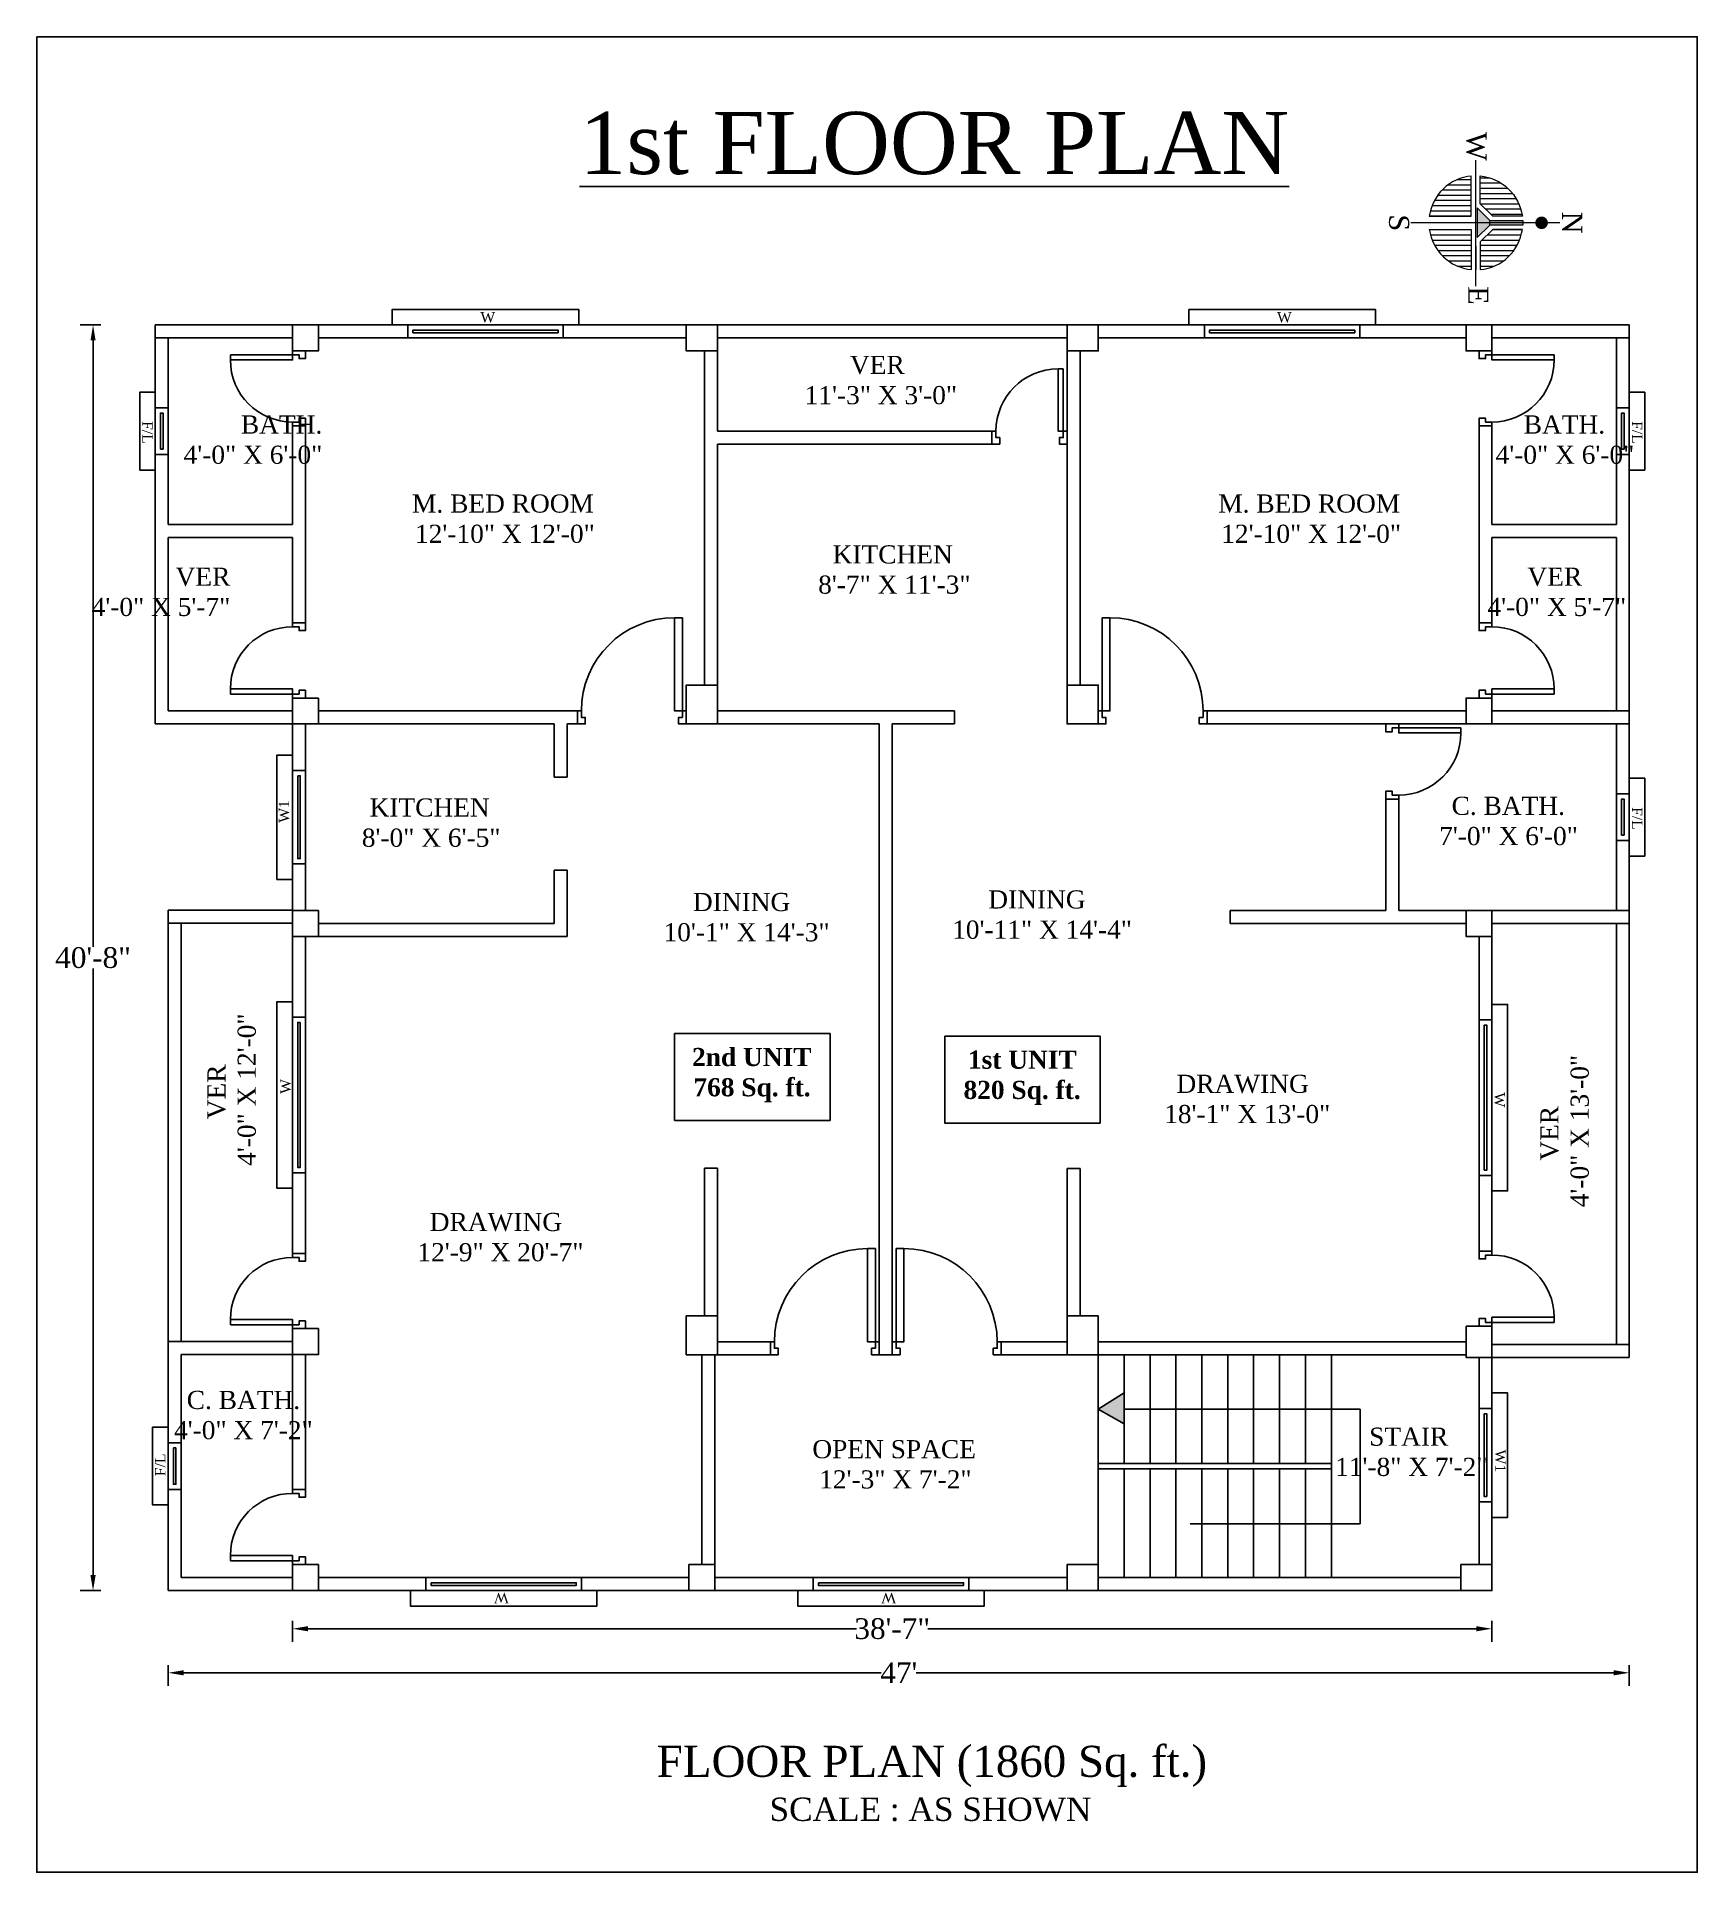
# Model space of a CAD drawing. Header units: inches. Extents: x -5597760 to 21122418, y -37133 to 23298423.
# Drawn here: x 2676 to 3317, y -22337 to -21629 of the extents above; entities that cross this region are included whole.
import ezdxf
from ezdxf.enums import TextEntityAlignment as Align

# ---------------------------------------------------------------- set-up
doc = ezdxf.new("R2010")
doc.units = ezdxf.units.IN
doc.header["$MEASUREMENT"] = 0
doc.layers.add('Dimention', color=7, linetype='Continuous')
doc.layers.add('low wall', color=30, linetype='Continuous', lineweight=9)
doc.layers.add('North Sign', color=7, linetype='Continuous', lineweight=5)
doc.styles.get("Standard").update_dxf_attribs({"font": 'times.ttf', "height": 8})
doc.styles.add('style4', font='times.ttf')
doc.dimstyles.get("Standard").update_dxf_attribs({"dimtxt": 7, "dimasz": 6, "dimexe": 5, "dimexo": 4, "dimgap": 0.09, "dimtad": 0, "dimtih": 1, "dimtoh": 1, "dimdec": 0, "dimzin": 0, "dimdsep": 46, "dimlunit": 3, "dimtxsty": 'Standard', "dimcen": 0.09, "dimadec": 0, "dimazin": 0, "dimtfac": 1, "dimtdec": 0, "dimtofl": 0, "dimtmove": 0, "dimatfit": 3, "dimfxl": 3, "dimfxlon": 1, "dimtolj": 1, "dimtzin": 0, "dimarcsym": 0})

msp = doc.modelspace()

# ---------------------------------------------------------------- texts
at = {"insert": (2885.75, -21657.68), "char_height": 24, "attachment_point": 1}
msp.add_mtext_dynamic_manual_height_columns('{\\L\\C1;1st FLOOR PLAN}', width=289.75, gutter_width=120, heights=[0], dxfattribs=at)
at = {"lineweight": -3, "char_height": 4, "width": 612.207, "attachment_point": 1}
for insert in [(2847.51, -21734.97), (3155.01, -21734.97)]:
    msp.add_mtext('W', dxfattribs=dict(at, insert=insert))
at = {"lineweight": 30}
for s, insert, char_height, attachment_point in [('{\\H0.77778x;\\P\\pi-10.33601;VER\\P\\pi-27.81082;11\'-3" X 3\'-0"}', (3000.5, -21740.19), 9, 1), ('\\P\\pi-34.11932;M. BED ROOM\\P\\pi-32.97873;12\'-10" X 12\'-0" ', (2855.25, -21793.7), 7, 1), ('\\P\\pi-34.11932;M. BED ROOM\\P\\pi-32.97873;12\'-10" X 12\'-0" ', (3166.47, -21793.7), 7, 1), ('\\pi-22.51911;KITCHEN\\P\\pi-28.10346;8\'-7" X 11\'-3"', (3006, -21825), 7, 1), ('{\\H0.77778x;\\PVER\\P4\'-0" X 5\'-7"}', (2751, -21821.93), 9, 3), ('{\\H0.77778x;\\P\\pi-10.33601;VER\\P\\pi-25.7517;4\'-0" X 5\'-7"}', (3262, -21821.93), 9, 1), ('\\pi-22.51911;KITCHEN\\P\\pi-25.51947;8\'-0" X 6\'-5"', (2827.25, -21922.68), 7, 1), ('{\\H0.77778x;\\P\\pi-20.83856;C. BATH.\\P\\pi-25.64066;7\'-0" X 6\'-0"}', (3243.25, -21910.37), 9, 1), ('\\P\\pi-19.5894; DINING\\P\\pi-33.58435;  10\'-1" X 14\'-3"', (2946.5, -21947.5), 7, 1), ('\\P\\pi-19.5894; DINING\\P\\pi-36.16835;  10\'-11" X 14\'-4"', (3060.5, -21946.5), 7, 1), ('\\P\\pi-26.19322; DRAWING\\P\\pi-33.58435;  18\'-1" X 13\'-0"', (3139.75, -22017.68), 7, 1), ('\\P\\pi-26.19322; DRAWING\\P\\pi-33.58435;  12\'-9" X 20\'-7"', (2851.5, -22071), 7, 1), ('{\\H0.77778x;\\P\\pi-20.83856;C. BATH.\\P\\pi-25.7517;4\'-0" X 7\'-2"}', (2755, -22139.69), 9, 1), ('{\\H0.77778x;\\P\\pi-14.65361;STAIR\\P\\pi-27.81082;11\'-8" X 7\'-2"}', (3205.25, -22153.87), 9, 1), ('\\P OPEN SPACE\\P  12\'-3" X 7\'-2"', (2973, -22158.69), 7, 1)]:
    msp.add_mtext(s, dxfattribs=dict(at, insert=insert, char_height=char_height, attachment_point=attachment_point))
at = {"lineweight": -3, "width": 612.207}
for s, insert, char_height, attachment_point, rotation in [('{\\H0.3657x;F\\H1x;/L}', (2716.95, -21777.05), 10.9375, 7, 270), ('{\\H0.3657x;F\\H1x;/L}', (3296.05, -21777.05), 10.9375, 1, 270), ('W1', (2769.7, -21932.08), 4, 1, 90), ('{\\H0.3657x;F\\H1x;/L}', (3296.05, -21926.05), 10.9375, 1, 270), ('W', (2770.28, -22036.72), 4, 1, 90), ('W', (3242.96, -22036.19), 4, 1, 270), ('{\\H0.3657x;F\\H1x;/L}', (2721.95, -22184.27), 10.9375, 1, 90), ('W1', (3243.3, -22174.03), 4, 1, 270), ('W', (2858.49, -22233.39), 4, 1, 180), ('W', (3007.99, -22233.39), 4, 1, 180)]:
    msp.add_mtext(s, dxfattribs=dict(at, insert=insert, char_height=char_height, attachment_point=attachment_point, rotation=rotation))
at = {"lineweight": 30, "char_height": 9, "width": 77.2932}
for s, insert, attachment_point in [('{\\H0.77778x;\\PBATH.\\P4\'-0" X 6\'-0"}', (2786.5, -21763.19), 3), ('\\pi38.64661;{\\H0.77778x;\\P\\pi23.73813;BATH.\\P\\pi12.89492;4\'-0" X 6\'-0"}', (3226.5, -21763.19), 1)]:
    msp.add_mtext(s, dxfattribs=dict(at, insert=insert, attachment_point=attachment_point))
at = {"lineweight": 30, "char_height": 9, "attachment_point": 1, "rotation": 90}
for s, insert in [('{\\H0.77778x;\\P\\pi-10.33601;VER\\P\\pi-28.3357;4\'-0" X 12\'-0"}', (2730.47, -22036.18)), ('{\\H0.77778x;\\P\\pi-10.33601;VER\\P\\pi-28.3357;4\'-0" X 13\'-0"}', (3245, -22052.18))]:
    msp.add_mtext(s, dxfattribs=dict(at, insert=insert))
at = {"color": 1, "lineweight": 30, "char_height": 7, "attachment_point": 1}
for s, insert in [('\\pi-22.28215;{\\fTimes New Roman|b1|i0|c0|p18;2nd UNIT\\P\\pi-21.75867;768 Sq. ft.}', (2951.5, -22019)), ('\\pi-20.0466;{\\fTimes New Roman|b1|i0|c0|p18;1st UNIT\\P\\pi-21.75108;820 Sq. ft.}', (3055.75, -22020.03))]:
    msp.add_mtext(s, dxfattribs=dict(at, insert=insert))
at = {"linetype": 'ByBlock', "lineweight": -3, "insert": (3012.75, -22288.35), "char_height": 7, "width": 391.8125, "attachment_point": 2}
msp.add_mtext('{\\H1.714x;    FLOOR PLAN (1860 Sq. ft.)\\P\\H0.7502x;     SCALE : AS SHOWN          }', dxfattribs=at)

# ---------------------------------------------------------------- blocks, each defined once
blk = doc.blocks.new('*D1001')
at = {"color": 0, "lineweight": -2, "transparency": 16777216}
for p, q in [((2775, -22240.18), (2775, -22248.18)), ((2781, -22243.18), (2992.74, -22243.18)), ((3232, -22243.18), (3020.26, -22243.18)), ((3238, -22240.18), (3238, -22248.18))]:
    blk.add_line(p, q, dxfattribs=at)
at = {"color": 0, "transparency": 16777216}
for points in [[(2781, -22242.18), (2781, -22244.18), (2775, -22243.18)], [(3232, -22242.18), (3232, -22244.18), (3238, -22243.18)]]:
    blk.add_solid(points, dxfattribs=at)
at = {"layer": 'Defpoints', "color": 0, "transparency": 16777216}
for p in [(2775, -22228.43), (3238, -22228.43), (3238, -22243.18)]:
    blk.add_point(p, dxfattribs=at)
at = {"color": 0, "lineweight": -3, "transparency": 16777216, "insert": (3006.5, -22243.18), "char_height": 8, "attachment_point": 5}
blk.add_mtext('\\A1;38\'-7"', dxfattribs=at)
blk = doc.blocks.new('Small Door')
at = {"color": 142}
for points in [[(1.5, 24), (1.5, 0), (3.5, 0), (3.5, 24)], [(0, 0), (1.5, 0), (1.5, -2.5), (3, -2.5), (3, -5), (0, -5)], [(29, 0), (27.5, 0), (27.5, -2.5), (26, -2.5), (26, -5), (29, -5)]]:
    blk.add_lwpolyline(points, close=True, dxfattribs=at)
blk.add_arc((3.5, 0), 24, 0, 90, dxfattribs=at)
blk = doc.blocks.new('*D1002')
at = {"color": 0, "lineweight": -2, "transparency": 16777216}
for p, q in [((2701, -21739.93), (2693, -21739.93)), ((2698, -21745.93), (2698, -21980.02)), ((2698, -22222.43), (2698, -21988.34)), ((2701, -22228.43), (2693, -22228.43))]:
    blk.add_line(p, q, dxfattribs=at)
at = {"color": 0, "transparency": 16777216}
for points in [[(2697, -21745.93), (2699, -21745.93), (2698, -21739.93)], [(2697, -22222.43), (2699, -22222.43), (2698, -22228.43)]]:
    blk.add_solid(points, dxfattribs=at)
at = {"layer": 'Defpoints', "color": 0, "transparency": 16777216}
for p in [(2775, -21739.93), (2698, -22228.43), (2775, -22228.43)]:
    blk.add_point(p, dxfattribs=at)
at = {"color": 0, "transparency": 16777216, "insert": (2698, -21984.18), "char_height": 8, "attachment_point": 5}
blk.add_mtext('\\A1;40\'-8"', dxfattribs=at)
blk = doc.blocks.new('Door')
at = {"color": 142}
for points in [[(1.5, 36), (1.5, 0), (4.5, 0), (4.5, 36)], [(0, 0), (1.5, 0), (1.5, -2.5), (3, -2.5), (3, -5), (0, -5)], [(42, 0), (40.5, 0), (40.5, -2.5), (39, -2.5), (39, -5), (42, -5)]]:
    blk.add_lwpolyline(points, close=True, dxfattribs=at)
blk.add_arc((4.5, 0), 36, 0, 90, dxfattribs=at)
blk = doc.blocks.new('North')
at = {"layer": 'North Sign'}
h = blk.add_hatch(color=1, dxfattribs=at)
edge = h.paths.add_edge_path()
edge.add_line((1.4, -22.6), (1.4, -22.6))
edge.add_line((1.4, -22.6), (1.4, -42.8))
edge.add_line((1.4, -42.8), (-1.4, -42.8))
edge.add_line((-1.4, -42.8), (-1.4, -22.6))
edge.add_arc((0, -54.3), 31.7, 87.4875, 92.5125, ccw=False)
h = blk.add_hatch(color=1, dxfattribs=at)
h.paths.add_polyline_path([(0, -50.5), (-9.1, -50.5), (-1.4, -42.8), (0, -42.8)])
h.paths.add_polyline_path([(9.1, -50.5), (0, -50.5), (0, -42.8), (1.4, -42.8)])
for p, q in [((-21.2, -48.7), (-21.2, -31.9)), ((-18, -48.7), (-18, -28.9)), ((-14.8, -48.7), (-14.8, -26.7)), ((-11.7, -48.7), (-11.7, -25.1)), ((-8.5, -45.5), (-8.5, -23.9)), ((-5.3, -42.3), (-5.3, -23.1)), ((-4, -22.9), (-4.2, -22.9)), ((4.2, -22.9), (4, -22.9)), ((4.2, -41.3), (4.2, -22.9)), ((7.4, -44.4), (7.4, -23.6)), ((10.6, -47.6), (10.6, -24.6)), ((13.8, -48.7), (13.8, -26.1)), ((17, -48.7), (17, -28.1)), ((20.1, -48.7), (20.1, -30.8)), ((-27.6, -48.7), (-27.6, -43)), ((-24.4, -48.7), (-24.4, -36)), ((23.3, -48.7), (23.3, -34.5)), ((26.5, -48.7), (26.5, -40.1)), ((-4, -54.2), (-28.7, -54.2)), ((-28.7, -54.2), (-28.7, -54.2)), ((-26.5, -62.8), (-26.5, -54.2)), ((-23.3, -68.4), (-23.3, -54.2)), ((-20.1, -72.1), (-20.1, -54.2)), ((-17, -74.7), (-17, -54.2)), ((-13.8, -76.8), (-13.8, -54.2)), ((-10.6, -78.2), (-10.6, -54.2)), ((-7.4, -79.3), (-7.4, -54.2)), ((-4.2, -79.9), (-4.2, -54.2)), ((-4, -80), (-4, -54.2)), ((4, -54.2), (28.7, -54.2)), ((4, -80), (4, -54.2)), ((4.2, -79.9), (4.2, -54.2)), ((7.4, -79.3), (7.4, -54.2)), ((10.6, -78.2), (10.6, -54.2)), ((13.8, -76.8), (13.8, -54.2)), ((17, -74.7), (17, -54.2)), ((20.1, -72.1), (20.1, -54.2)), ((23.3, -68.4), (23.3, -54.2)), ((26.5, -62.8), (26.5, -54.2)), ((28.7, -54.2), (28.7, -54.2)), ((-4, -80), (-4, -80)), ((4, -80), (4, -80))]:
    blk.add_line(p, q, dxfattribs=at)
at = {"layer": 'North Sign', "color": 1}
for p, q in [((-1.4, -42.8), (-9.1, -50.5)), ((1.4, -42.8), (9.1, -50.5)), ((-9.1, -50.5), (9.1, -50.5))]:
    blk.add_line(p, q, dxfattribs=at)
at = {"layer": 'North Sign'}
for points in [[(0, 0), (0, -91.2)], [(38.8, -51.4), (-38.3, -51.4)], [(-5.9, -51.4), (-14.4, -51.4)], [(14.4, -51.4), (28.8, -51.4)]]:
    blk.add_lwpolyline(points, dxfattribs=at)
at = {"layer": 'North Sign', "color": 1, "const_width": 3.89}
blk.add_lwpolyline([(1.9, -11.1, -1), (-1.9, -11.1, -1)], format="xyb", close=True, dxfattribs=at)
at = {"layer": 'North Sign'}
for points in [[(-4, -22.9), (-4, -22.9), (-4, -41), (-11.7, -48.7), (-28.7, -48.7), (-28.7, -48.7, -0.347379)], [(4, -41), (11.7, -48.7), (28.7, -48.7), (28.7, -48.7, 0.347379), (4, -22.9), (4, -22.9)]]:
    blk.add_lwpolyline(points, format="xyb", close=True, dxfattribs=at)
at = {"layer": 'North Sign', "color": 1}
blk.add_lwpolyline([(1.4, -22.6), (1.4, -22.6), (1.4, -42.8), (-1.4, -42.8), (-1.4, -22.6, -0.021929)], format="xyb", close=True, dxfattribs=at)
at = {"layer": 'North Sign'}
for start, end in [(185.4231, 262.0478), (277.9522, 354.5769)]:
    blk.add_arc((0, -51.4), 28.8, start, end, dxfattribs=at)
at = {"layer": 'North Sign', "style": 'style4'}
for s, p in [('N', (-0.1, 7.6)), ('W', (-46.8, -51)), ('E', (44.5, -49.9)), ('S', (0, -98.4))]:
    blk.add_text(s, height=12.3, dxfattribs=at).set_placement(p, align=Align.MIDDLE_CENTER)
blk = doc.blocks.new('*D1003')
at = {"color": 0, "lineweight": -2, "transparency": 16777216}
for p, q in [((2727, -22257.18), (2727, -22265.18)), ((2733, -22260.18), (3002.28, -22260.18)), ((3285, -22260.18), (3015.72, -22260.18)), ((3291, -22257.18), (3291, -22265.18))]:
    blk.add_line(p, q, dxfattribs=at)
at = {"color": 0, "transparency": 16777216}
for points in [[(2733, -22259.18), (2733, -22261.18), (2727, -22260.18)], [(3285, -22259.18), (3285, -22261.18), (3291, -22260.18)]]:
    blk.add_solid(points, dxfattribs=at)
at = {"layer": 'Defpoints', "color": 0, "transparency": 16777216}
for p in [(2727, -22138.43), (3291, -22138.43), (2727, -22260.18)]:
    blk.add_point(p, dxfattribs=at)
at = {"color": 0, "transparency": 16777216, "insert": (3009, -22260.18), "char_height": 8, "attachment_point": 5}
blk.add_mtext("\\A1;47'", dxfattribs=at)

# ---------------------------------------------------------------- dimensions: what is measured, and where the dimension line sits
dim = msp.add_linear_dim(base=(2698, -22228.43078), p1=(2775, -21739.93079), p2=(2775, -22228.43078), angle=90, dimstyle='Standard')
dim.commit()
dim.dimension.update_dxf_attribs({"geometry": '*D1002', "text_midpoint": (2698, -21984.18078), "dimtype": 160})
dim = msp.add_linear_dim(base=(2727, -22260.18), p1=(3291, -22138.43), p2=(2727, -22138.43), dimstyle='Standard')
dim.commit()
dim.dimension.update_dxf_attribs({"geometry": '*D1003', "text_midpoint": (3009, -22260.18)})
at = {"lineweight": -3}
dim = msp.add_linear_dim(base=(3238, -22243.18), p1=(2775, -22228.43), p2=(3238, -22228.43), dimstyle='Standard', dxfattribs=at)
dim.commit()
dim.dimension.update_dxf_attribs({"geometry": '*D1001', "text_midpoint": (3006.5, -22243.18), "dimtype": 160})

# ---------------------------------------------------------------- hatches: boundary and pattern name
at = {"lineweight": -3}
h = msp.add_hatch(color=256, dxfattribs=at)
h.set_gradient(color1=(214, 214, 214), color2=(71, 71, 71), one_color=1, tint=0.288793, name='INVCURVED')
h.paths.add_polyline_path([(3088.87, -22158.43), (3086, -22158.43), (3096, -22164.13), (3096, -22158.43)])
h.paths.add_polyline_path([(3096, -22158.43), (3096, -22152.14), (3086, -22158.43), (3088.87, -22158.43)])

# ---------------------------------------------------------------- linework, layer by layer
for p, q in [((2775, -21739.93), (2722, -21739.93)), ((2722, -21739.93), (2722, -21893.93)), ((2775, -21739.93), (3074, -21739.93)), ((3034.5, -21739.93), (3074, -21739.93)), ((3074, -21739.93), (3228, -21739.93)), ((3238, -21739.93), (3238, -21753.43)), ((3238, -21739.93), (3291, -21739.93)), ((3291, -21739.93), (3291, -21893.93)), ((2775, -21744.93), (2722, -21744.93)), ((2727, -21744.93), (2727, -21816.93)), ((2785, -21744.93), (2914, -21744.93)), ((2914, -21744.93), (2927, -21744.93)), ((2934, -21878.93), (2934, -21749.93)), ((2939, -21744.93), (3074, -21744.93)), ((2939, -21780.93), (2939, -21749.93)), ((2939, -21780.93), (2939, -21749.93)), ((3035, -21744.93), (3074, -21744.93)), ((3035, -21744.93), (3074, -21744.93)), ((3059, -21744.93), (3074, -21744.93)), ((3059, -21744.93), (3074, -21744.93)), ((3074, -21780.93), (3074, -21749.93)), ((3079, -21878.93), (3079, -21749.93)), ((3086, -21744.93), (3228, -21744.93)), ((3233, -21749.93), (3233, -21752.93)), ((3238, -21744.93), (3291, -21744.93)), ((3286, -21744.93), (3286, -21816.93)), ((2775, -21777.43), (2775, -21816.93)), ((2780, -21775.93), (2780, -21857.93)), ((3233, -21775.93), (3233, -21857.93)), ((3238, -21777.43), (3238, -21816.93)), ((2939, -21780.93), (3046.5, -21780.93)), ((2939, -21883.93), (2939, -21785.93)), ((2939, -21828.93), (2939, -21785.93)), ((2939, -21785.93), (3048, -21785.93)), ((3070.5, -21780.93), (3074, -21780.93)), ((3071, -21785.93), (3074, -21785.93)), ((3074, -21881.93), (3074, -21785.93)), ((2725, -21787.93), (2724, -21787.93)), ((3288, -21787.93), (3289, -21787.93)), ((2775, -21816.93), (2727, -21816.93)), ((3238, -21816.93), (3286, -21816.93)), ((2775, -21821.93), (2727, -21821.93)), ((2727, -21821.93), (2727, -21888.93)), ((2775, -21821.93), (2775, -21856.43)), ((3074, -21828.93), (3074, -21825.43)), ((3238, -21821.93), (3286, -21821.93)), ((3238, -21821.93), (3238, -21856.43)), ((3286, -21821.93), (3286, -21888.93)), ((2775, -21975.93), (2775, -21880.43)), ((2775, -22098.35), (2775, -21880.43)), ((2780, -21883.93), (2780, -21880.93)), ((2780, -21883.93), (2780, -21880.93)), ((3074, -21883.93), (3074, -21880.93)), ((3233, -21880.93), (3233, -21883.93)), ((2727, -21888.93), (2775, -21888.93)), ((2785, -21888.93), (2886.5, -21888.93)), ((2922.5, -21888.93), (2927, -21888.93)), ((2939, -21888.93), (3006.5, -21888.93)), ((3006.5, -21888.93), (3030.5, -21888.93)), ((3030.5, -21888.93), (3030.5, -21893.93)), ((3086, -21888.93), (3090.5, -21888.93)), ((3126.5, -21888.93), (3228, -21888.93)), ((3291, -21888.93), (3238, -21888.93)), ((2722, -21893.93), (2775, -21893.93)), ((2780, -21965.93), (2780, -21893.93)), ((2780, -21965.93), (2780, -21893.93)), ((2785, -21893.93), (2876, -21893.93)), ((2876, -21914.43), (2876, -21893.93)), ((2881, -21914.43), (2881, -21893.93)), ((2881, -21893.93), (2888, -21893.93)), ((2924, -21893.93), (2927, -21893.93)), ((2939, -21893.93), (3001.5, -21893.93)), ((3001.5, -22132.43), (3001.5, -21893.93)), ((3006.5, -22132.43), (3006.5, -21893.93)), ((3030.5, -21893.93), (3006.5, -21893.93)), ((3086, -21893.93), (3089, -21893.93)), ((3125, -21893.93), (3156, -21893.93)), ((3125, -21893.93), (3228, -21893.93)), ((3149, -21893.93), (3228, -21893.93)), ((3291, -21893.93), (3238, -21893.93)), ((3286, -21893.93), (3286, -21965.93)), ((3291, -21893.93), (3291, -21965.93)), ((2876, -21914.43), (2881, -21914.43)), ((3197, -21919.93), (3197, -21965.93)), ((3202, -21921.43), (3202, -21965.93)), ((3288, -21936.93), (3289, -21936.93)), ((2876, -21970.93), (2876, -21950.43)), ((2876, -21950.43), (2881, -21950.43)), ((2881, -21970.93), (2881, -21950.43)), ((2775, -21965.85), (2727, -21965.85)), ((2727, -21965.85), (2727, -22132.35)), ((3197, -21965.93), (3137, -21965.93)), ((3137, -21965.93), (3137, -21970.93)), ((3202, -21965.93), (3228, -21965.93)), ((3238, -21965.93), (3238, -22098.93)), ((3238, -21965.93), (3291, -21965.93)), ((3291, -21965.93), (3291, -22138.43)), ((2775, -21970.85), (2727, -21970.85)), ((2732, -21970.85), (2732, -22132.35)), ((2775, -22098.35), (2775, -21975.93)), ((2780, -22098.35), (2780, -21975.93)), ((2780, -22098.35), (2780, -21975.93)), ((2785, -21970.93), (2876, -21970.93)), ((2785, -21975.93), (2881, -21975.93)), ((2862, -21975.93), (2881, -21975.93)), ((2881, -21975.93), (2881, -21970.93)), ((3137, -21970.93), (3228, -21970.93)), ((3233, -21975.93), (3233, -22100.43)), ((3238, -21970.93), (3291, -21970.93)), ((3286, -21970.93), (3286, -22133.43)), ((2939, -22065.43), (2934, -22065.43)), ((2934, -22065.43), (2934, -22122.43)), ((2939, -22127.43), (2939, -22065.43)), ((3079, -22065.51), (3074, -22065.51)), ((3074, -22065.51), (3074, -22127.43)), ((3079, -22122.43), (3079, -22065.51)), ((2775, -22185.93), (2775, -22123.85)), ((2780, -22127.35), (2780, -22124.35)), ((3233, -22123.43), (3233, -22126.43)), ((3238, -22122.93), (3238, -22218.43)), ((2727, -22132.35), (2775, -22132.35)), ((2727, -22228.43), (2727, -22132.35)), ((2775, -22190.93), (2775, -22127.35)), ((2939, -22132.43), (2961, -22132.43)), ((2997, -22132.43), (3001.5, -22132.43)), ((3006.5, -22132.43), (3011, -22132.43)), ((3047, -22132.43), (3074, -22132.43)), ((3089, -22132.43), (3202, -22132.43)), ((3291, -22133.43), (3238, -22133.43)), ((2732, -22137.35), (2785, -22137.35)), ((2732, -22223.43), (2732, -22137.35)), ((2780, -22189.43), (2780, -22137.35)), ((2933, -22218.43), (2933, -22137.43)), ((2938, -22218.43), (2938, -22137.43)), ((2939, -22137.43), (2962.5, -22137.43)), ((2998.5, -22137.43), (3009.5, -22137.43)), ((3045.5, -22137.43), (3074, -22137.43)), ((3086, -22137.43), (3228, -22137.43)), ((3176, -22179.43), (3176, -22137.43)), ((3233, -22138.43), (3233, -22218.43)), ((3291, -22138.43), (3238, -22138.43)), ((2730, -22173.39), (2729, -22173.39)), ((3086, -22179.43), (3086, -22181.43)), ((3176, -22179.43), (3176, -22181.43)), ((3176, -22181.43), (3176, -22223.43)), ((2775, -22218.43), (2775, -22214.93)), ((2780, -22218.43), (2780, -22215.43)), ((2775, -22223.43), (2732, -22223.43)), ((2928, -22223.43), (2785, -22223.43)), ((2928, -22223.43), (2881, -22223.43)), ((2928, -22223.43), (2881, -22223.43)), ((2928, -22223.43), (2923, -22223.43)), ((2979, -22223.43), (2938, -22223.43)), ((2938, -22223.43), (3074, -22223.43)), ((3168, -22223.43), (3086, -22223.43)), ((3226, -22223.43), (3173, -22223.43)), ((2775, -22228.43), (2727, -22228.43)), ((2977.5, -22228.43), (2775, -22228.43)), ((3238, -22228.43), (2938, -22228.43))]:
    msp.add_line(p, q)
for p, q in [((3086, -22132.43), (3228, -22132.43)), ((3086, -22179.43), (3086, -22137.43)), ((3096, -22179.43), (3096, -22137.43)), ((3106, -22179.43), (3106, -22137.43)), ((3116, -22179.43), (3116, -22137.43)), ((3126, -22179.43), (3126, -22137.43)), ((3136, -22179.43), (3136, -22137.43)), ((3146, -22179.43), (3146, -22137.43)), ((3156, -22179.43), (3156, -22137.43)), ((3166, -22179.43), (3166, -22137.43)), ((3096, -22152.14), (3086, -22158.43)), ((3096, -22164.13), (3096, -22152.14)), ((3086, -22158.43), (3096, -22164.13)), ((3187.18, -22158.43), (3096, -22158.43)), ((3187.18, -22202.65), (3187.18, -22158.43)), ((3086, -22179.43), (3176, -22179.43)), ((3086, -22181.43), (3176, -22181.43)), ((3086, -22223.43), (3086, -22181.43)), ((3096, -22223.43), (3096, -22181.43)), ((3106, -22223.43), (3106, -22181.43)), ((3116, -22223.43), (3116, -22181.43)), ((3126, -22223.43), (3126, -22181.43)), ((3136, -22223.43), (3136, -22181.43)), ((3146, -22223.43), (3146, -22181.43)), ((3156, -22223.43), (3156, -22181.43)), ((3166, -22223.43), (3166, -22181.43)), ((3121.48, -22202.65), (3187.18, -22202.65)), ((3238, -22200.18), (3238, -22218.43)), ((3096, -22223.43), (3173, -22223.43)), ((3168, -22223.43), (3216, -22223.43))]:
    msp.add_line(p, q, dxfattribs=at)
for points in [[(2676.25, -21628.68), (3317.25, -21628.68), (3317.25, -22337.18), (2676.25, -22337.18)], [(2785, -21739.93), (2785, -21749.93), (2775, -21749.93), (2775, -21739.93)], [(2927, -21739.93), (2939, -21739.93), (2939, -21749.93), (2927, -21749.93)], [(3074, -21739.93), (3086, -21739.93), (3086, -21749.93), (3074, -21749.93)], [(3238, -21739.93), (3238, -21749.93), (3228, -21749.93), (3228, -21739.93)], [(2785, -21883.93), (2785, -21893.93), (2775, -21893.93), (2775, -21883.93)], [(2939, -21893.93), (2939, -21878.93), (2927, -21878.93), (2927, -21893.93)], [(3086, -21893.93), (3086, -21878.93), (3074, -21878.93), (3074, -21893.93)], [(3238, -21883.93), (3238, -21893.93), (3228, -21893.93), (3228, -21883.93)], [(2785, -21965.93), (2785, -21975.93), (2775, -21975.93), (2775, -21965.93)], [(3238, -21965.93), (3238, -21975.93), (3228, -21975.93), (3228, -21965.93)], [(2922.5, -22013.47), (2982.5, -22013.47), (2982.5, -22046.97), (2922.5, -22046.97)], [(3026.75, -22014.5), (3086.75, -22014.5), (3086.75, -22048), (3026.75, -22048)], [(2939, -22137.43), (2939, -22122.43), (2927, -22122.43), (2927, -22137.43)], [(3086, -22137.43), (3086, -22122.43), (3074, -22122.43), (3074, -22137.43)], [(2785, -22127.35), (2785, -22137.35), (2775, -22137.35), (2775, -22127.35)], [(2785, -22218.43), (2785, -22228.43), (2775, -22228.43), (2775, -22218.43)], [(2785, -22218.43), (2785, -22228.43), (2775, -22228.43), (2775, -22218.43)], [(2938, -22218.43), (2938, -22228.43), (2928, -22228.43), (2928, -22218.43)], [(3074, -22228.43), (3086, -22228.43), (3086, -22218.43), (3074, -22218.43)], [(3226, -22228.43), (3238, -22228.43), (3238, -22218.43), (3226, -22218.43)]]:
    msp.add_lwpolyline(points, close=True)
msp.add_lwpolyline([(3228, -22126.43), (3238, -22126.43), (3238, -22138.43), (3228, -22138.43)], close=True, dxfattribs=at)
at = {"layer": 'Dimention', "lineweight": -3, "ltscale": 2, "flags": 128}
for points in [[(2877.5, -21742.93), (2821.5, -21742.93), (2821.5, -21741.93), (2877.5, -21741.93)], [(3185, -21742.93), (3129, -21742.93), (3129, -21741.93), (3185, -21741.93)], [(2777, -21913.93), (2777, -21945.93), (2778, -21945.93), (2778, -21913.93)], [(2778, -22009.14), (2778, -22065.14), (2777, -22065.14), (2777, -22009.14)], [(3235, -22066.18), (3235, -22010.18), (3236, -22010.18), (3236, -22066.18)], [(3236, -22192.18), (3236, -22160.18), (3235, -22160.18), (3235, -22192.18)], [(2828.5, -22225.43), (2884.5, -22225.43), (2884.5, -22226.43), (2828.5, -22226.43)], [(2978, -22225.43), (3034, -22225.43), (3034, -22226.43), (2978, -22226.43)]]:
    msp.add_lwpolyline(points, close=True, dxfattribs=at)
for points in [[(2725, -21787.93), (2725, -21773.93), (2724, -21773.93), (2724, -21787.93)], [(3288, -21787.93), (3288, -21773.93), (3289, -21773.93), (3289, -21787.93)], [(3288, -21936.93), (3288, -21922.93), (3289, -21922.93), (3289, -21936.93)], [(2730, -22173.39), (2730, -22187.39), (2729, -22187.39), (2729, -22173.39)]]:
    msp.add_lwpolyline(points, dxfattribs=at)
at = {"layer": 'low wall', "lineweight": -3, "ltscale": 5}
for p, q in [((2722, -21789.93), (2722, -21765.93)), ((3291, -21789.93), (3291, -21765.93)), ((2727, -21789.93), (2722, -21789.93)), ((2722, -21795.93), (2722, -21789.93)), ((3286, -21789.93), (3291, -21789.93)), ((3291, -21795.93), (3291, -21789.93)), ((2716, -21795.93), (2722, -21795.93)), ((3297, -21795.93), (3291, -21795.93)), ((3291, -21938.93), (3291, -21914.93)), ((3286, -21938.93), (3291, -21938.93)), ((3291, -21944.93), (3291, -21938.93)), ((3297, -21944.93), (3291, -21944.93)), ((2721, -22165.39), (2727, -22165.39)), ((2727, -22165.39), (2727, -22171.39)), ((2732, -22171.39), (2727, -22171.39)), ((2727, -22171.39), (2727, -22195.39))]:
    msp.add_line(p, q, dxfattribs=at)
for points in [[(2813.5, -21739.93), (2813.5, -21733.93), (2885.5, -21733.93), (2885.5, -21739.93)], [(3121, -21739.93), (3121, -21733.93), (3193, -21733.93), (3193, -21739.93)], [(2722, -21765.93), (2716, -21765.93), (2716, -21795.93)], [(2727, -21789.93), (2727, -21771.93), (2722, -21771.93), (2722, -21789.93)], [(3286, -21789.93), (3286, -21771.93), (3291, -21771.93), (3291, -21789.93)], [(3291, -21765.93), (3297, -21765.93), (3297, -21795.93)], [(2775, -21905.93), (2769, -21905.93), (2769, -21953.93), (2775, -21953.93)], [(3286, -21938.93), (3286, -21920.93), (3291, -21920.93), (3291, -21938.93)], [(3291, -21914.93), (3297, -21914.93), (3297, -21944.93)], [(2775, -22073.14), (2769, -22073.14), (2769, -22001.14), (2775, -22001.14)], [(3238, -22002.18), (3244, -22002.18), (3244, -22074.18), (3238, -22074.18)], [(3238, -22200.18), (3244, -22200.18), (3244, -22152.18), (3238, -22152.18)], [(2727, -22195.39), (2721, -22195.39), (2721, -22165.39)], [(2732, -22171.39), (2732, -22189.39), (2727, -22189.39), (2727, -22171.39)], [(2892.5, -22228.43), (2892.5, -22234.43), (2820.5, -22234.43), (2820.5, -22228.43)], [(3042, -22228.43), (3042, -22234.43), (2970, -22234.43), (2970, -22228.43)]]:
    msp.add_lwpolyline(points, dxfattribs=at)
for points in [[(2879.5, -21744.93), (2819.5, -21744.93), (2819.5, -21739.93), (2879.5, -21739.93)], [(3187, -21744.93), (3127, -21744.93), (3127, -21739.93), (3187, -21739.93)], [(2775, -21911.93), (2775, -21947.93), (2780, -21947.93), (2780, -21911.93)], [(2780, -22007.14), (2780, -22067.14), (2775, -22067.14), (2775, -22007.14)], [(3233, -22068.18), (3233, -22008.18), (3238, -22008.18), (3238, -22068.18)], [(3238, -22194.18), (3238, -22158.18), (3233, -22158.18), (3233, -22194.18)], [(2826.5, -22223.43), (2886.5, -22223.43), (2886.5, -22228.43), (2826.5, -22228.43)], [(2976, -22223.43), (3036, -22223.43), (3036, -22228.43), (2976, -22228.43)]]:
    msp.add_lwpolyline(points, close=True, dxfattribs=at)

# ---------------------------------------------------------------- block references
at = {"xscale": -1}
for p, rotation in [((2775, -21749.93), 90), ((3238, -21883.93), 270), ((3238, -22126.43), 270)]:
    msp.add_blockref('Small Door', p, dxfattribs=dict(at, rotation=rotation))
for p, rotation in [((3238, -21749.93), 270), ((2775, -21883.93), 90.00000000000001), ((3202, -21893.93), 270), ((2775, -22127.35), 90), ((2775, -22218.43), 90)]:
    msp.add_blockref('Small Door', p, dxfattribs=dict(rotation=rotation))
for name, p in [('Small Door', (3074, -21780.93)), ('Door', (2927, -21888.93)), ('Door', (3001.5, -22132.43))]:
    msp.add_blockref(name, p, dxfattribs=at)
for p in [(3086, -21888.93), (3006.5, -22132.43)]:
    msp.add_blockref('Door', p)
at = {"layer": 'North Sign', "xscale": 0.6300000000010187, "yscale": 0.6300000000010187, "zscale": 0.6300000000010187, "rotation": 269.9999999999997}
msp.add_blockref('North', (3264.15, -21700.51), dxfattribs=at)

msp.set_redraw_order([(e.dxf.handle, doc.entitydb.next_handle()) for e in msp.query("TEXT MTEXT ATTDEF DIMENSION ARC_DIMENSION")])  # texts and dimensions are drawn at this point

doc.saveas('drawing.dxf')
